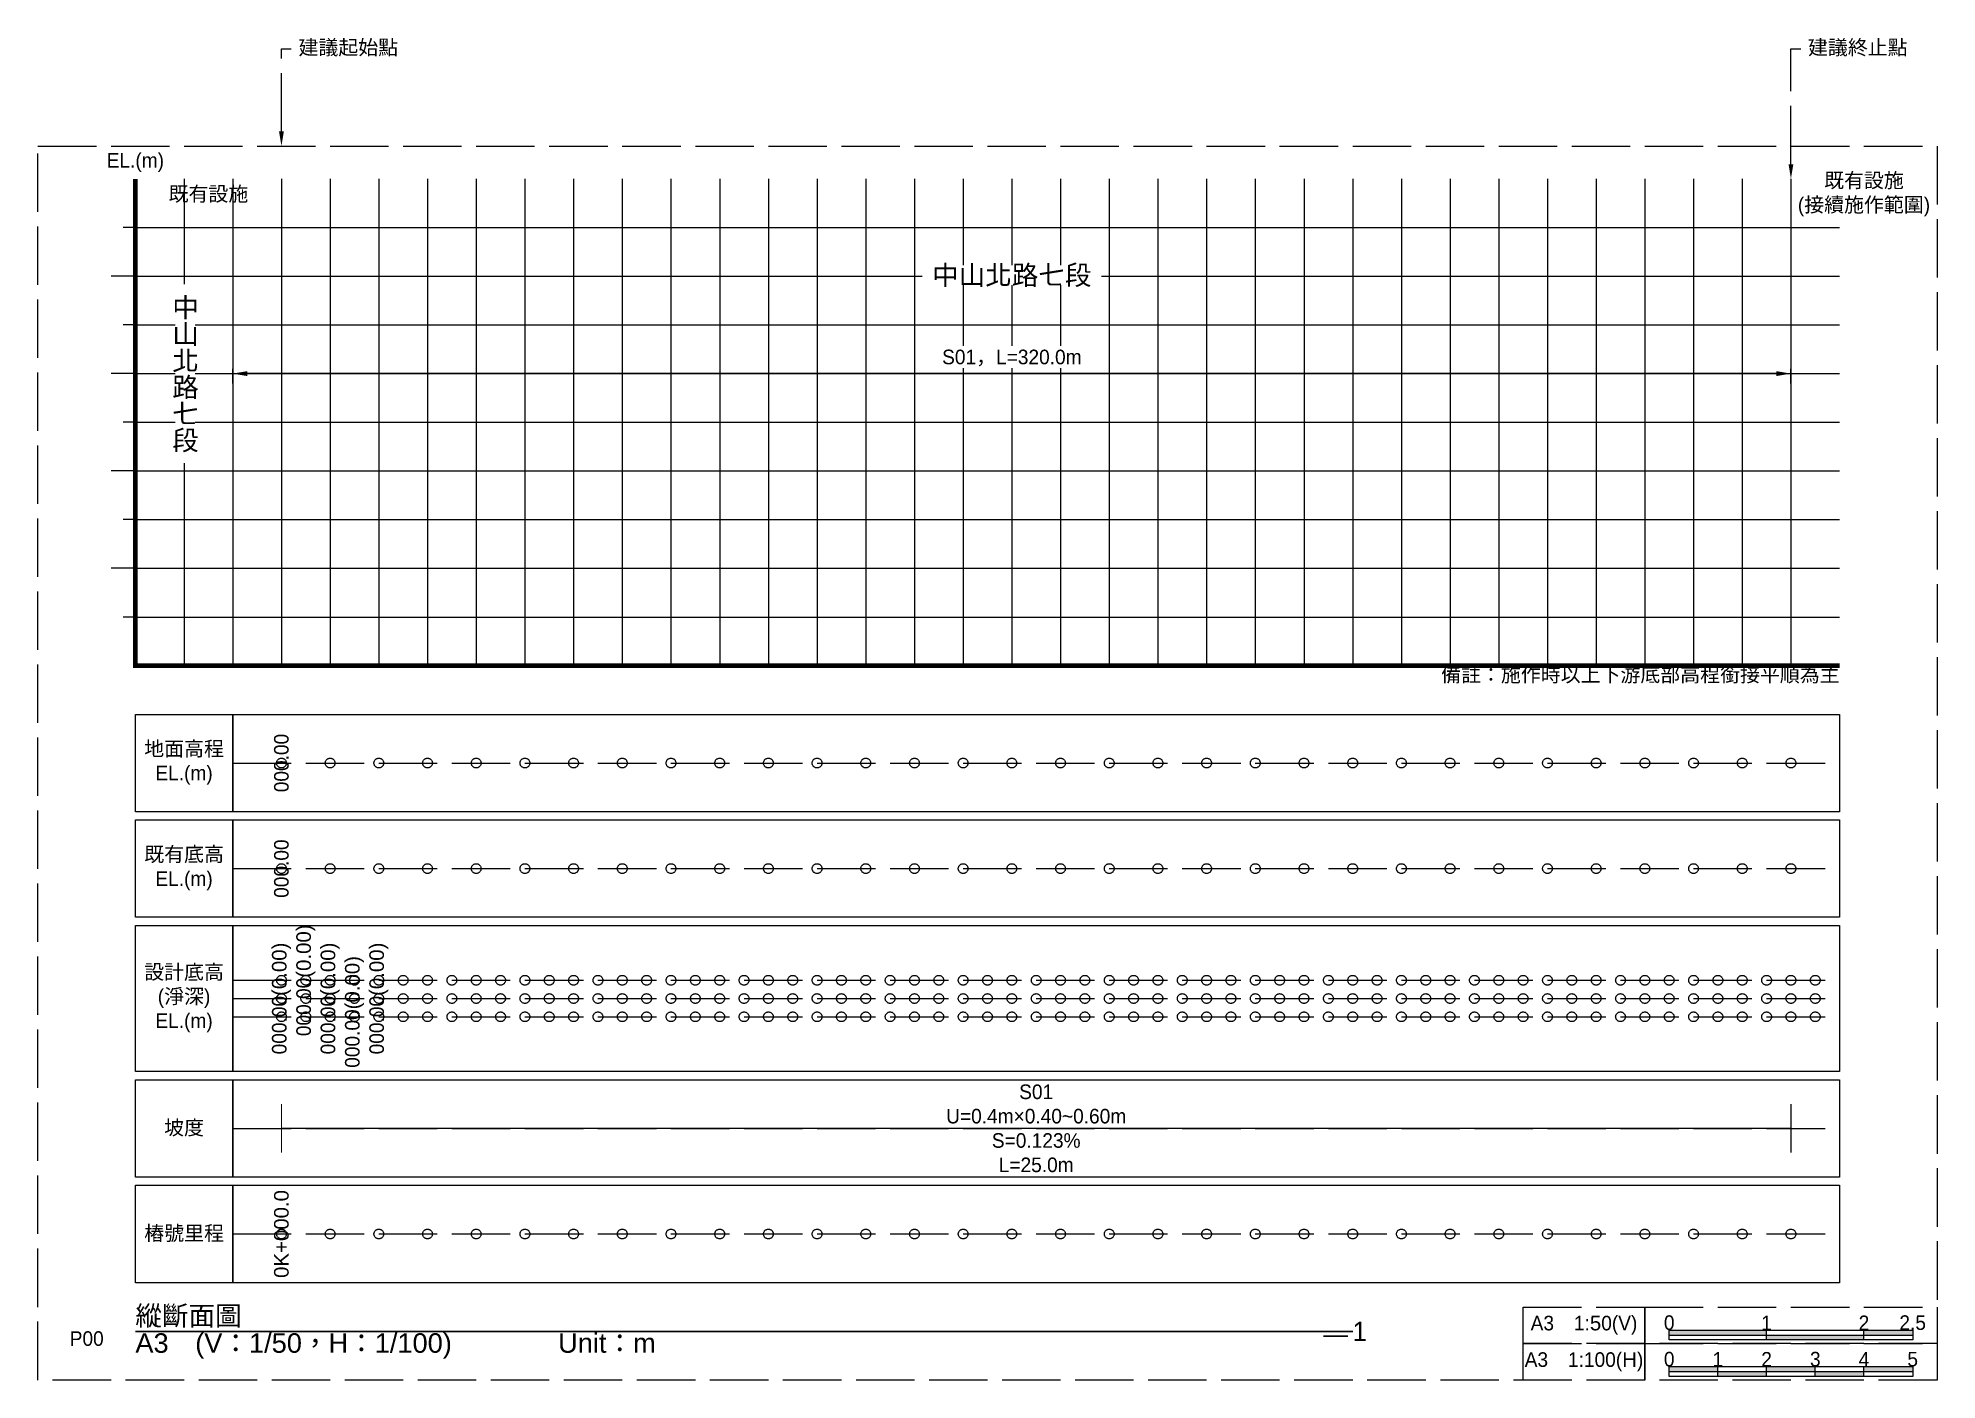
# Model space of a CAD drawing. Extents: x 0 to 729, y -900 to 276.
# Drawn here: x 0 to 390, y 0 to 275.7 of the extents above; entities that cross this region are included whole.
import ezdxf
from ezdxf import colors
from ezdxf.entities.mleader import LeaderData, LeaderLine
from ezdxf.math import Vec2, Vec3

# ---------------------------------------------------------------- set-up
doc = ezdxf.new("R2010")
doc.units = 0
doc.header["$MEASUREMENT"] = 0
doc.linetypes.add('ACAD_ISO02W100', pattern=[15, 12, -3])
for name, color, linetype, lineweight in [('一、1.基本-圖框', 7, 'Continuous', 20), ('一、2.基本-底圖', 9, 'Continuous', 20), ('三、1.文字-說明文字', 2, 'Continuous', 30), ('三、3.文字-註解文字', 2, 'Continuous', 30)]:
    doc.layers.add(name, color=color, linetype=linetype, lineweight=lineweight)
doc.layers.add('一、4.基本-隱藏', color=9, linetype='ACAD_ISO02W100', lineweight=20, plot=False)
doc.layers.add('三、4.文字-既有名稱', color=7, linetype='Continuous', lineweight=20, transparency=0.5)
doc.styles.get("Standard").update_dxf_attribs({"font": 'arial.ttf'})
doc.styles.add('既有名稱', font='kaiu.ttf', dxfattribs={"height": 4})
doc.styles.add('機動調整', font='kaiu.ttf')
doc.styles.add('次圖名', font='MS PGothic.ttf', dxfattribs={"height": 4})
doc.styles.add('註解文字', font='MS PGothic.ttf', dxfattribs={"height": 3})
doc.styles.add('說明文字', font='MS PGothic.ttf', dxfattribs={"height": 3})
doc.dimstyles.new('註解文字', dxfattribs={"dimtxt": 3, "dimasz": 3, "dimexe": 1, "dimexo": 0, "dimgap": 1.5, "dimtad": 2, "dimdec": 1, "dimzin": 0, "dimdsep": 46, "dimtxsty": '註解文字', "dimcen": 0.1, "dimclrd": 256, "dimclre": 256, "dimclrt": 256, "dimadec": 0, "dimazin": 0, "dimtfac": 1, "dimtdec": 1, "dimtofl": 0, "dimtmove": 0, "dimatfit": 3, "dimfxl": 2, "dimfxlon": 1, "dimtfill": 1, "dimtolj": 1, "dimtzin": 0, "dimlwd": -1, "dimlwe": -1, "dimarcsym": 1})

msp = doc.modelspace()

# ---------------------------------------------------------------- texts
at = {"layer": '一、1.基本-圖框', "char_height": 3}
for s, width, gutter_width, insert, attachment_point, style in [('{\\fMS PGothic|b0|i0|c128|p34;EL.(m)}', 17.8344, 15, (20, 250.12), 5, '說明文字'), ('備註：施作時以上下游底部高程銜接平順為主', 84.8921, 20, (370, 144.75), 6, '機動調整'), ('地面高程\\PEL.(m)', 17.8344, 15, (30, 126.75), 5, '說明文字'), ('既有底高{\\fMS PGothic|b0|i0|c128|p34;EL.(m)}', 17.8344, 15, (30, 105.06), 5, '說明文字'), ('設計底高\\P(淨深)\\PEL.(m)', 17.8344, 15, (30, 78.38), 5, '說明文字'), ('坡度', 17.8344, 15, (30, 51.69), 5, '說明文字'), ('樁號里程', 17.8344, 15, (30, 30), 5, '說明文字'), ('1', 3.3882, 15, (355, 10.25), 8, '註解文字'), ('2', 3.3882, 15, (375, 10.25), 8, '註解文字'), ('2.5', 3.3882, 15, (385, 10.25), 8, '註解文字'), ('1', 3.3882, 15, (345, 2.75), 8, '註解文字'), ('2', 3.3882, 15, (355, 2.75), 8, '註解文字'), ('3', 3.3882, 15, (365, 2.75), 8, '註解文字'), ('4', 3.3882, 15, (375, 2.75), 8, '註解文字'), ('5', 3.3882, 15, (385, 2.75), 8, '註解文字')]:
    msp.add_mtext_dynamic_manual_height_columns(s, width=width, gutter_width=gutter_width, heights=[0], dxfattribs=dict(at, insert=insert, attachment_point=attachment_point, style=style))
for s, width, insert, attachment_point in [('{\\fMS PGothic|b0|i0|c128|p34;A3\u30001:}5{\\fMS PGothic|b0|i0|c128|p34;0(V)}', 23.6132, (317.5, 11.25), 5), ('{\\fMS PGothic|b0|i0|c128|p34;0}', 3.3882, (335, 10.25), 8), ('{\\fMS PGothic|b0|i0|c128|p34;A3\u30001:100(}H{\\fMS PGothic|b0|i0|c128|p34;)}', 23.3155, (317.5, 3.75), 5), ('{\\fMS PGothic|b0|i0|c128|p34;0}', 3.3882, (335, 2.75), 8)]:
    msp.add_mtext_dynamic_manual_height_columns(s, width=width, gutter_width=15, heights=[0], dxfattribs=dict(at, insert=insert, attachment_point=attachment_point))
at = {"layer": '一、1.基本-圖框', "char_height": 3, "width": 3.3882, "attachment_point": 8, "style": '次圖名'}
for insert in [(335, 10.25), (335, 10.25), (335, 10.25), (335, 10.25), (335, 10.25), (335, 10.25), (335, 10.25), (335, 10.25), (335, 10.25), (335, 2.75), (335, 2.75), (335, 2.75), (335, 2.75), (335, 2.75), (335, 2.75), (335, 2.75), (335, 2.75), (335, 2.75)]:
    msp.add_mtext('0', dxfattribs=dict(at, insert=insert))
at = {"layer": '一、4.基本-隱藏', "char_height": 3, "style": '說明文字'}
for s, width, insert, attachment_point in [('{\\fMS PGothic|b0|i0|c128|p34;既有設施}\\P(接續施作範圍)', 30.6621, (375, 243.5), 5), ('既有設施', 17.9393, (35, 243.5), 5), ('P00', 4.1773, (13.5, 8.5), 6)]:
    msp.add_mtext_dynamic_manual_height_columns(s, width=width, gutter_width=15, heights=[0], dxfattribs=dict(at, insert=insert, attachment_point=attachment_point))
at = {"layer": '三、1.文字-說明文字', "char_height": 3, "attachment_point": 5, "rotation": 90}
for s, insert in [('{\\fMS PGothic|b0|i0|c128|p34;000.00}', (50, 126.75)), ('{\\fMS PGothic|b0|i0|c128|p34;000.00}', (50, 105.06)), ('{\\fMS PGothic|b0|i0|c128|p34;000.00}(0.00)', (55, 82.12)), ('{\\fMS PGothic|b0|i0|c128|p34;000.00}(0.00)', (50, 78.38)), ('{\\fMS PGothic|b0|i0|c128|p34;000.00}(0.00)', (60, 78.38)), ('{\\fMS PGothic|b0|i0|c128|p34;000.00}(0.00)', (65, 75.62)), ('{\\fMS PGothic|b0|i0|c128|p34;000.00}(0.00)', (70, 78.38)), ('0K+000.0', (50, 30))]:
    msp.add_mtext_dynamic_manual_height_columns(s, width=8.5529, gutter_width=15, heights=[0], dxfattribs=dict(at, insert=insert))
at = {"layer": '三、1.文字-說明文字', "insert": (205, 51.69), "char_height": 3, "attachment_point": 5, "style": '說明文字'}
msp.add_mtext_dynamic_manual_height_columns('{\\fMS PGothic|b0|i0|c128|p34;S01\\PU=0.4m×0.40~0.60m\\PS=0.123%\\PL=25.0m}', width=49.9266, gutter_width=15, heights=[0], dxfattribs=at)
at = {"layer": '三、3.文字-註解文字', "char_height": 4, "attachment_point": 4, "style": '次圖名'}
for s, width, insert in [('縱斷面圖', 40.7736, (20, 13)), ('1', 3, (270, 10))]:
    msp.add_mtext_dynamic_manual_height_columns(s, width=width, gutter_width=15, heights=[0], dxfattribs=dict(at, insert=insert))
at = {"layer": '三、3.文字-註解文字', "insert": (20, 7), "char_height": 4, "attachment_point": 4}
msp.add_mtext_dynamic_manual_height_columns('A3\u3000(V：1/50，H：1/100)\u3000\u3000\u3000\u3000Unit：m', width=115.7969, gutter_width=15, heights=[0], dxfattribs=at)

# ---------------------------------------------------------------- blocks, each defined once
blk = doc.blocks.new('*U2')
at = {"layer": '一、4.基本-隱藏'}
blk.add_circle((10, 0), 1, dxfattribs=at)
blk = doc.blocks.new('*U3')
at = {"layer": '一、4.基本-隱藏', "color": 0, "linetype": 'ByBlock', "lineweight": -2, "transparency": 16777216}
for p in [(40, 126.75), (50, 126.75), (60, 126.75), (70, 126.75), (80, 126.75), (90, 126.75), (100, 126.75), (110, 126.75), (120, 126.75), (130, 126.75), (140, 126.75), (150, 126.75), (160, 126.75), (170, 126.75), (180, 126.75), (190, 126.75), (200, 126.75), (210, 126.75), (220, 126.75), (230, 126.75), (240, 126.75), (250, 126.75), (260, 126.75), (270, 126.75), (280, 126.75), (290, 126.75), (300, 126.75), (310, 126.75), (320, 126.75), (330, 126.75), (340, 126.75), (350, 126.75)]:
    blk.add_blockref('*U2', p, dxfattribs=at)
blk = doc.blocks.new('*U4')
at = {"layer": '一、4.基本-隱藏'}
blk.add_circle((10, 0), 1, dxfattribs=at)
blk = doc.blocks.new('*U5')
at = {"layer": '一、4.基本-隱藏', "color": 0, "linetype": 'ByBlock', "lineweight": -2, "transparency": 16777216}
for p in [(40, 105.0625), (50, 105.0625), (60, 105.0625), (70, 105.0625), (80, 105.0625), (90, 105.0625), (100, 105.0625), (110, 105.0625), (120, 105.0625), (130, 105.0625), (140, 105.0625), (150, 105.0625), (160, 105.0625), (170, 105.0625), (180, 105.0625), (190, 105.0625), (200, 105.0625), (210, 105.0625), (220, 105.0625), (230, 105.0625), (240, 105.0625), (250, 105.0625), (260, 105.0625), (270, 105.0625), (280, 105.0625), (290, 105.0625), (300, 105.0625), (310, 105.0625), (320, 105.0625), (330, 105.0625), (340, 105.0625), (350, 105.0625)]:
    blk.add_blockref('*U4', p, dxfattribs=at)
blk = doc.blocks.new('*U6')
at = {"layer": '一、4.基本-隱藏'}
blk.add_circle((10, 0), 1, dxfattribs=at)
blk = doc.blocks.new('*U7')
at = {"layer": '一、4.基本-隱藏', "color": 0, "linetype": 'ByBlock', "lineweight": -2, "transparency": 16777216}
for p in [(40, 78.375), (45, 78.375), (50, 78.375), (55, 78.375), (60, 78.375), (65, 78.375), (70, 78.375), (75, 78.375), (80, 78.375), (85, 78.375), (90, 78.375), (95, 78.375), (100, 78.375), (105, 78.375), (110, 78.375), (115, 78.375), (120, 78.375), (125, 78.375), (130, 78.375), (135, 78.375), (140, 78.375), (145, 78.375), (150, 78.375), (155, 78.375), (160, 78.375), (165, 78.375), (170, 78.375), (175, 78.375), (180, 78.375), (185, 78.375), (190, 78.375), (195, 78.375), (200, 78.375), (205, 78.375), (210, 78.375), (215, 78.375), (220, 78.375), (225, 78.375), (230, 78.375), (235, 78.375), (240, 78.375), (245, 78.375), (250, 78.375), (255, 78.375), (260, 78.375), (265, 78.375), (270, 78.375), (275, 78.375), (280, 78.375), (285, 78.375), (290, 78.375), (295, 78.375), (300, 78.375), (305, 78.375), (310, 78.375), (315, 78.375), (320, 78.375), (325, 78.375), (330, 78.375), (335, 78.375), (340, 78.375), (345, 78.375), (350, 78.375), (355, 78.375)]:
    blk.add_blockref('*U6', p, dxfattribs=at)
blk = doc.blocks.new('*U8')
at = {"layer": '一、4.基本-隱藏'}
blk.add_circle((10, 0), 1, dxfattribs=at)
blk = doc.blocks.new('*U9')
at = {"layer": '一、4.基本-隱藏', "color": 0, "linetype": 'ByBlock', "lineweight": -2, "transparency": 16777216}
for p in [(40, 30), (50, 30), (60, 30), (70, 30), (80, 30), (90, 30), (100, 30), (110, 30), (120, 30), (130, 30), (140, 30), (150, 30), (160, 30), (170, 30), (180, 30), (190, 30), (200, 30), (210, 30), (220, 30), (230, 30), (240, 30), (250, 30), (260, 30), (270, 30), (280, 30), (290, 30), (300, 30), (310, 30), (320, 30), (330, 30), (340, 30), (350, 30)]:
    blk.add_blockref('*U8', p, dxfattribs=at)
blk = doc.blocks.new('*D10')
at = {"layer": 'Defpoints', "color": 0, "transparency": 16777216}
for p in [(360, 206.75), (40, 166.75), (360, 166.75)]:
    blk.add_point(p, dxfattribs=at)
at = {"layer": '三、3.文字-註解文字', "transparency": 16777216}
for p, q in [((40, 204.75), (40, 207.75)), ((43, 206.75), (357, 206.75)), ((360, 204.75), (360, 207.75))]:
    blk.add_line(p, q, dxfattribs=at)
for points in [[(43, 207.25), (43, 206.25), (40, 206.75)], [(357, 207.25), (357, 206.25), (360, 206.75)]]:
    blk.add_solid(points, dxfattribs=at)
at = {"layer": '三、3.文字-註解文字', "transparency": 16777216, "insert": (200, 209.95), "char_height": 3, "attachment_point": 5, "style": '註解文字', "bg_fill": 3, "box_fill_scale": 1.25, "bg_fill_color": 256, "bg_fill_true_color": 13158600, "bg_fill_transparency": 0}
blk.add_mtext('\\A1;S01，L=320.0m', dxfattribs=at)
blk = doc.blocks.new('*U15')
at = {"layer": '一、4.基本-隱藏'}
blk.add_circle((10, 0), 1, dxfattribs=at)
blk = doc.blocks.new('*U16')
at = {"layer": '一、4.基本-隱藏', "color": 0, "linetype": 'ByBlock', "lineweight": -2, "transparency": 16777216}
for p in [(40, 78.375), (45, 78.375), (50, 78.375), (55, 78.375), (60, 78.375), (65, 78.375), (70, 78.375), (75, 78.375), (80, 78.375), (85, 78.375), (90, 78.375), (95, 78.375), (100, 78.375), (105, 78.375), (110, 78.375), (115, 78.375), (120, 78.375), (125, 78.375), (130, 78.375), (135, 78.375), (140, 78.375), (145, 78.375), (150, 78.375), (155, 78.375), (160, 78.375), (165, 78.375), (170, 78.375), (175, 78.375), (180, 78.375), (185, 78.375), (190, 78.375), (195, 78.375), (200, 78.375), (205, 78.375), (210, 78.375), (215, 78.375), (220, 78.375), (225, 78.375), (230, 78.375), (235, 78.375), (240, 78.375), (245, 78.375), (250, 78.375), (255, 78.375), (260, 78.375), (265, 78.375), (270, 78.375), (275, 78.375), (280, 78.375), (285, 78.375), (290, 78.375), (295, 78.375), (300, 78.375), (305, 78.375), (310, 78.375), (315, 78.375), (320, 78.375), (325, 78.375), (330, 78.375), (335, 78.375), (340, 78.375), (345, 78.375), (350, 78.375), (355, 78.375)]:
    blk.add_blockref('*U15', p, dxfattribs=at)
blk = doc.blocks.new('*U17')
at = {"layer": '一、4.基本-隱藏'}
blk.add_circle((10, 0), 1, dxfattribs=at)
blk = doc.blocks.new('*U18')
at = {"layer": '一、4.基本-隱藏', "color": 0, "linetype": 'ByBlock', "lineweight": -2, "transparency": 16777216}
for p in [(40, 78.375), (45, 78.375), (50, 78.375), (55, 78.375), (60, 78.375), (65, 78.375), (70, 78.375), (75, 78.375), (80, 78.375), (85, 78.375), (90, 78.375), (95, 78.375), (100, 78.375), (105, 78.375), (110, 78.375), (115, 78.375), (120, 78.375), (125, 78.375), (130, 78.375), (135, 78.375), (140, 78.375), (145, 78.375), (150, 78.375), (155, 78.375), (160, 78.375), (165, 78.375), (170, 78.375), (175, 78.375), (180, 78.375), (185, 78.375), (190, 78.375), (195, 78.375), (200, 78.375), (205, 78.375), (210, 78.375), (215, 78.375), (220, 78.375), (225, 78.375), (230, 78.375), (235, 78.375), (240, 78.375), (245, 78.375), (250, 78.375), (255, 78.375), (260, 78.375), (265, 78.375), (270, 78.375), (275, 78.375), (280, 78.375), (285, 78.375), (290, 78.375), (295, 78.375), (300, 78.375), (305, 78.375), (310, 78.375), (315, 78.375), (320, 78.375), (325, 78.375), (330, 78.375), (335, 78.375), (340, 78.375), (345, 78.375), (350, 78.375), (355, 78.375)]:
    blk.add_blockref('*U17', p, dxfattribs=at)

# ---------------------------------------------------------------- hatches: boundary and pattern name
at = {"layer": '一、1.基本-圖框'}
h = msp.add_hatch(color=256, dxfattribs=at)
h.dxf.hatch_style = 1
h.paths.add_polyline_path([(335, 10.25), (335, 9.25), (355, 9.25), (355, 10.25)])
h = msp.add_hatch(color=256, dxfattribs=at)
h.dxf.hatch_style = 1
h.paths.add_polyline_path([(355, 9.25), (355, 8.25), (375, 8.25), (375, 9.25)])
h = msp.add_hatch(color=256, dxfattribs=at)
h.dxf.hatch_style = 1
h.paths.add_polyline_path([(375, 10.25), (375, 9.25), (385, 9.25), (385, 10.25)])
h = msp.add_hatch(color=256, dxfattribs=at)
h.dxf.hatch_style = 1
h.paths.add_polyline_path([(335, 2.75), (335, 1.75), (345, 1.75), (345, 2.75)])
h = msp.add_hatch(color=256, dxfattribs=at)
h.dxf.hatch_style = 1
h.paths.add_polyline_path([(345, 1.75), (345, 0.75), (355, 0.75), (355, 1.75)])
h = msp.add_hatch(color=256, dxfattribs=at)
h.dxf.hatch_style = 1
h.paths.add_polyline_path([(355, 2.75), (355, 1.75), (365, 1.75), (365, 2.75)])
h = msp.add_hatch(color=256, dxfattribs=at)
h.dxf.hatch_style = 1
h.paths.add_polyline_path([(375, 0.75), (375, 1.75), (365, 1.75), (365, 0.75)])
h = msp.add_hatch(color=256, dxfattribs=at)
h.dxf.hatch_style = 1
h.paths.add_polyline_path([(375, 2.75), (375, 1.75), (385, 1.75), (385, 2.75)])

# ---------------------------------------------------------------- linework, layer by layer
at = {"layer": '一、1.基本-圖框', "const_width": 1}
msp.add_lwpolyline([(370, 146.75), (20, 146.75), (20, 246.75)], dxfattribs=at)
at = {"layer": '一、1.基本-圖框'}
for points in [[(20, 236.75), (17.5, 236.75)], [(20, 226.75), (15, 226.75)], [(20, 216.75), (17.5, 216.75)], [(20, 206.75), (15, 206.75)], [(20, 196.75), (17.5, 196.75)], [(20, 186.75), (15, 186.75)], [(20, 176.75), (17.5, 176.75)], [(20, 166.75), (15, 166.75)], [(20, 166.75), (370, 166.75)], [(20, 156.75), (17.5, 156.75)], [(335, 9.25), (385, 9.25)], [(355, 8.25), (355, 10.25)], [(375, 8.25), (375, 10.25)], [(335, 1.75), (385, 1.75)], [(345, 0.75), (345, 2.75)], [(355, 0.75), (355, 2.75)], [(365, 0.75), (365, 2.75)], [(375, 0.75), (375, 2.75)]]:
    msp.add_lwpolyline(points, dxfattribs=at)
for points in [[(20, 136.75), (40, 136.75), (40, 116.75), (20, 116.75)], [(40, 136.75), (370, 136.75), (370, 116.75), (40, 116.75)], [(20, 115.06), (40, 115.06), (40, 95.06), (20, 95.06)], [(40, 115.06), (370, 115.06), (370, 95.06), (40, 95.06)], [(20, 93.38), (40, 93.38), (40, 63.38), (20, 63.38)], [(40, 93.38), (370, 93.38), (370, 63.38), (40, 63.38)], [(20, 61.69), (40, 61.69), (40, 41.69), (20, 41.69)], [(40, 61.69), (370, 61.69), (370, 41.69), (40, 41.69)], [(20, 40), (40, 40), (40, 20), (20, 20)], [(40, 40), (370, 40), (370, 20), (40, 20)], [(335, 10.25), (385, 10.25), (385, 8.25), (335, 8.25)], [(385, 2.75), (385, 0.75), (335, 0.75), (335, 2.75)]]:
    msp.add_lwpolyline(points, close=True, dxfattribs=at)
at = {"layer": '一、2.基本-底圖'}
for points in [[(30, 246.75), (30, 146.75)], [(40, 246.75), (40, 146.75)], [(50, 246.75), (50, 146.75)], [(60, 246.75), (60, 146.75)], [(70, 246.75), (70, 146.75)], [(80, 246.75), (80, 146.75)], [(90, 246.75), (90, 146.75)], [(100, 246.75), (100, 146.75)], [(110, 246.75), (110, 146.75)], [(120, 246.75), (120, 146.75)], [(130, 246.75), (130, 146.75)], [(140, 246.75), (140, 146.75)], [(150, 246.75), (150, 146.75)], [(160, 246.75), (160, 146.75)], [(170, 246.75), (170, 146.75)], [(180, 246.75), (180, 146.75)], [(190, 246.75), (190, 146.75)], [(200, 246.75), (200, 146.75)], [(210, 246.75), (210, 146.75)], [(220, 246.75), (220, 146.75)], [(230, 246.75), (230, 146.75)], [(240, 246.75), (240, 146.75)], [(250, 246.75), (250, 146.75)], [(260, 246.75), (260, 146.75)], [(270, 246.75), (270, 146.75)], [(280, 246.75), (280, 146.75)], [(290, 246.75), (290, 146.75)], [(300, 246.75), (300, 146.75)], [(310, 246.75), (310, 146.75)], [(320, 246.75), (320, 146.75)], [(330, 246.75), (330, 146.75)], [(340, 246.75), (340, 146.75)], [(350, 246.75), (350, 146.75)], [(360, 246.75), (360, 146.75)], [(20, 236.75), (370, 236.75)], [(20, 226.75), (370, 226.75)], [(20, 216.75), (370, 216.75)], [(20, 206.75), (370, 206.75)], [(20, 196.75), (370, 196.75)], [(20, 186.75), (370, 186.75)], [(20, 176.75), (370, 176.75)], [(20, 166.75), (370, 166.75)], [(20, 156.75), (370, 156.75)]]:
    msp.add_lwpolyline(points, dxfattribs=at)
at = {"layer": '一、4.基本-隱藏'}
for points in [[(0, 253.5), (390, 253.5), (390, 0), (0, 0)], [(305, 15), (330, 15), (330, 7.5), (305, 7.5)], [(330, 15), (390, 15), (390, 7.5), (330, 7.5)], [(305, 7.5), (330, 7.5), (330, 0), (305, 0)], [(330, 7.5), (390, 7.5), (390, 0), (330, 0)]]:
    msp.add_lwpolyline(points, close=True, dxfattribs=at)
for points in [[(40, 126.75), (370, 126.75)], [(40, 105.06), (370, 105.06)], [(40, 82.12), (370, 82.12)], [(40, 78.38), (370, 78.38)], [(40, 74.62), (370, 74.62)], [(40, 51.69), (370, 51.69)], [(40, 30), (370, 30)]]:
    msp.add_lwpolyline(points, dxfattribs=at)
at = {"layer": '三、1.文字-說明文字', "const_width": 0.25}
for points in [[(50, 56.69), (50, 46.69)], [(360, 56.69), (360, 46.69)], [(50, 51.69), (360, 51.69)]]:
    msp.add_lwpolyline(points, dxfattribs=at)
at = {"layer": '三、3.文字-註解文字'}
for points in [[(20, 10), (270, 10)], [(269, 9), (264, 9)]]:
    msp.add_lwpolyline(points, dxfattribs=at)

# ---------------------------------------------------------------- block references
at = {"layer": '一、4.基本-隱藏'}
for name, p in [('*U3', (0, 0)), ('*U5', (0, 0)), ('*U18', (0, 3.75)), ('*U7', (0, 0)), ('*U16', (0, -3.75)), ('*U9', (0, 0))]:
    msp.add_blockref(name, p, dxfattribs=at)

msp.set_redraw_order([(e.dxf.handle, doc.entitydb.next_handle()) for e in msp.query("TEXT MTEXT ATTDEF DIMENSION ARC_DIMENSION")])  # texts and dimensions are drawn at this point

# ---------------------------------------------------------------- leaders
at = {"layer": '一、4.基本-隱藏'}
ml = msp.add_multileader_mtext('Standard', dxfattribs=at)
ml.set_content('建議起始點', color=256, style='註解文字')
ml.set_leader_properties(color=256, linetype='ByLayer', lineweight=-1)
ml.build(insert=Vec2(0, 0))
ml.multileader.update_dxf_attribs({"dogleg_length": 2, "arrow_head_size": 3})
ctx = ml.context
ctx.base_point, ctx.char_height, ctx.arrow_head_size, ctx.landing_gap_size, ctx.plane_origin = Vec3(52, 273.5), 3, 3, 1.5, Vec3(50, 246.75)
notes = []
notes.append((ctx, [(0, (1, 1, 0), (50, 273.5), (1, 0), 2, [(0, [(50, 253.5)], 0, [])])]))
ctx.mtext.insert, ctx.mtext.flow_direction = Vec3(53.5, 275.26), 5
ml = msp.add_multileader_mtext('Standard', dxfattribs=at)
ml.set_content('建議終止點', color=256, style='註解文字')
ml.set_leader_properties(color=256, linetype='ByLayer', lineweight=-1)
ml.build(insert=Vec2(0, 0))
ml.multileader.update_dxf_attribs({"dogleg_length": 2, "arrow_head_size": 3})
ctx = ml.context
ctx.base_point, ctx.char_height, ctx.arrow_head_size, ctx.landing_gap_size, ctx.plane_origin = Vec3(362, 273.5), 3, 3, 1.5, Vec3(360, 246.75)
notes.append((ctx, [(0, (1, 1, 0), (360, 273.5), (1, 0), 2, [(0, [(360, 246.75)], 0, [])])]))
ctx.mtext.insert, ctx.mtext.flow_direction = Vec3(363.5, 275.26), 5
for ctx, leaders in notes:
    for number, flags, end, landing, length, lines in leaders:
        leader = LeaderData()
        leader.index, (leader.has_last_leader_line, leader.has_dogleg_vector, leader.attachment_direction) = number, flags
        leader.last_leader_point, leader.dogleg_vector, leader.dogleg_length = Vec3(end), Vec3(landing), length
        for number, points, colour, breaks in lines:
            line = LeaderLine()
            line.index, line.vertices, line.color, line.breaks = number, Vec3.list(points), colors.encode_raw_color(colour), breaks
            leader.lines.append(line)
        ctx.leaders.append(leader)

# ---------------------------------------------------------------- next in the draw order: texts
at = {"layer": '三、4.文字-既有名稱', "insert": (200, 226.75), "char_height": 4, "attachment_point": 5, "style": '既有名稱', "bg_fill": 3, "box_fill_scale": 1, "bg_fill_color": 256, "bg_fill_transparency": 0}
msp.add_mtext_dynamic_manual_height_columns('中山北路七段', width=36.7052, gutter_width=20, heights=[0], dxfattribs=at)
at = {"layer": '三、4.文字-既有名稱', "insert": (30, 206.75), "char_height": 4, "attachment_point": 5, "rotation": 270, "style": '既有名稱', "bg_fill": 3, "box_fill_scale": 1, "bg_fill_color": 256, "bg_fill_transparency": 0}
msp.add_mtext_dynamic_manual_height_columns('{\\f@DFKai-SB|b0|i0|c136|p65;中山北路七段}', width=36.7052, gutter_width=20, heights=[7.95], dxfattribs=at)

# ---------------------------------------------------------------- next in the draw order: dimensions: what is measured, and where the dimension line sits
at = {"layer": '三、3.文字-註解文字'}
dim = msp.add_linear_dim(base=(360, 206.75), p1=(40, 166.75), p2=(360, 166.75), text='S01，L=320.0m', dimstyle='註解文字', dxfattribs=at)
dim.commit()
dim.dimension.update_dxf_attribs({"geometry": '*D10', "text_midpoint": (200, 209.95)})

doc.saveas('drawing.dxf')
